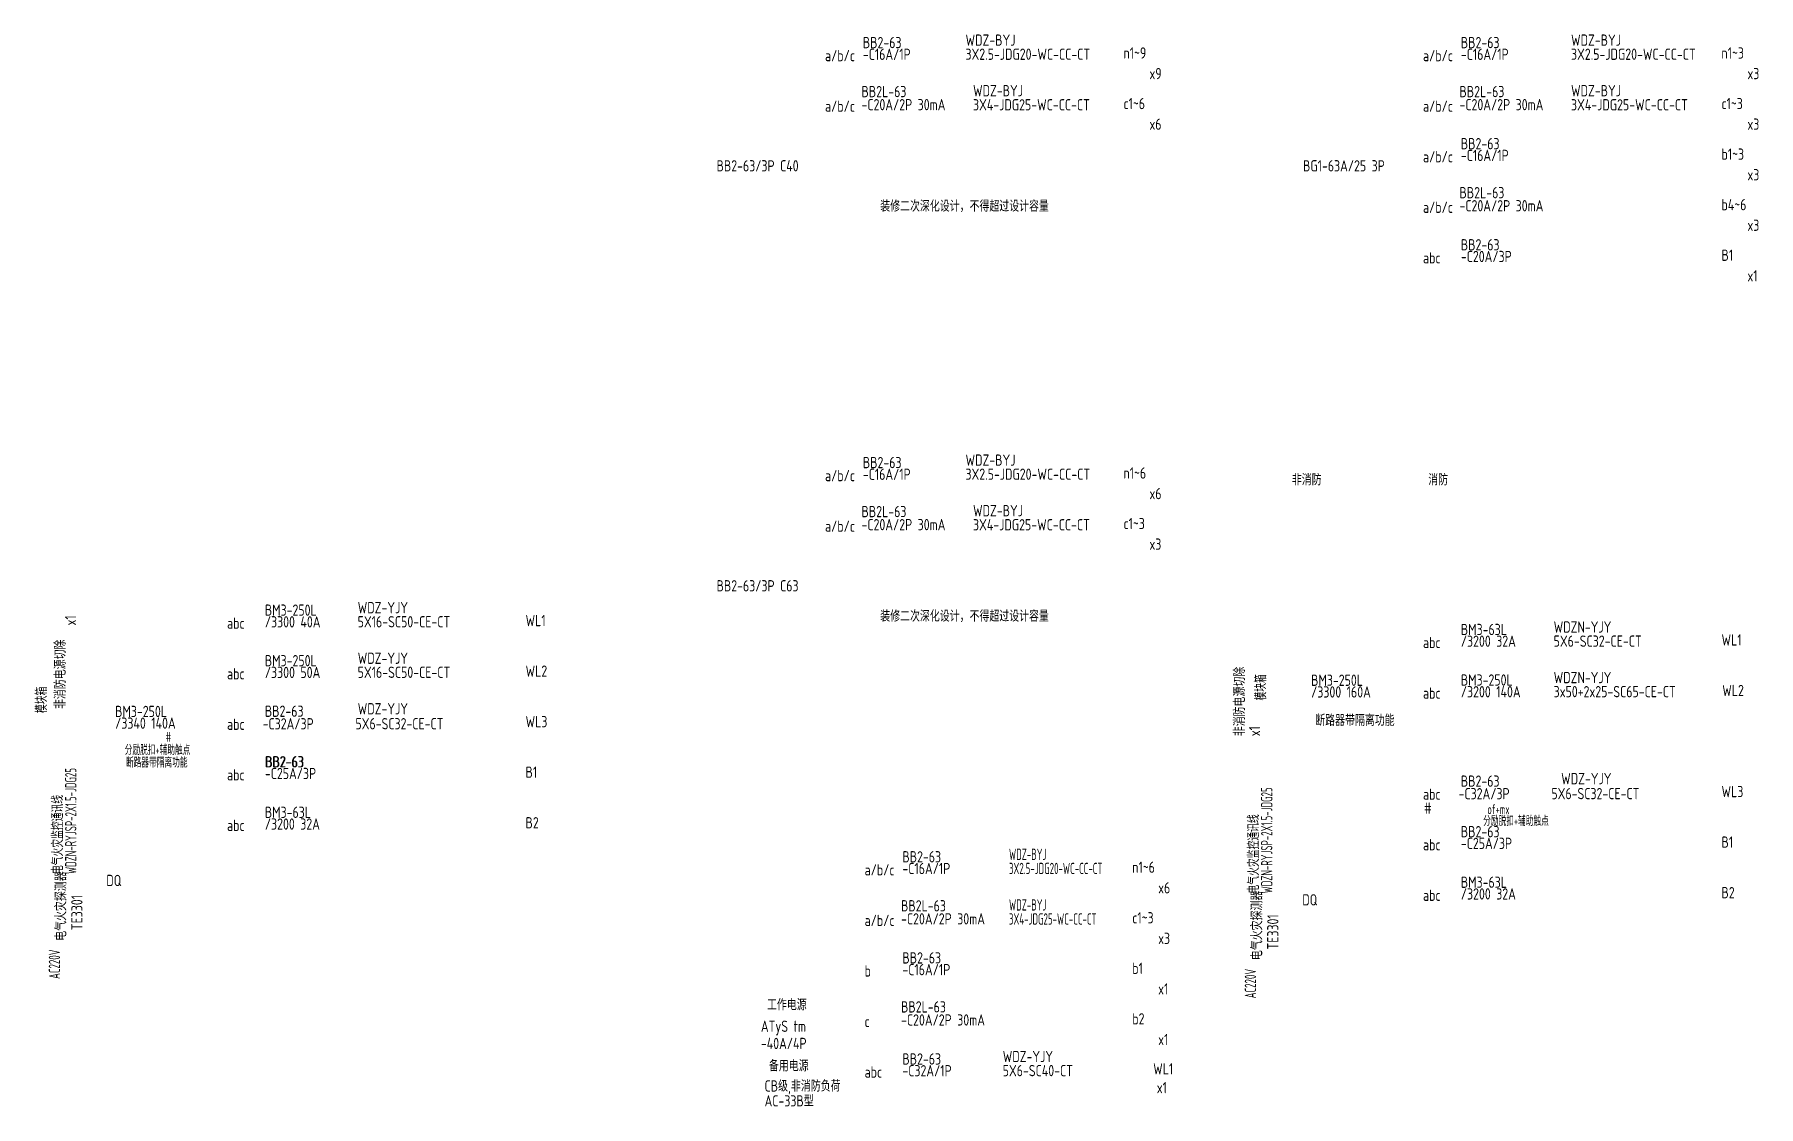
# Model space of a CAD drawing. Extents: x 2350667 to 3185789, y 309667 to 706270.
# Drawn here: x 2691091 to 2752268, y 597016 to 635057 of the extents above; entities that cross this region are included whole.
import ezdxf

# ---------------------------------------------------------------- set-up
doc = ezdxf.new("R2010")
doc.units = 0
doc.header["$LTSCALE"] = 1000
doc.layers.add('SIG_TEXT', color=7, linetype='Continuous')
doc.styles.add('HZTXT', font='tssdeng.shx', dxfattribs={"width": 0.7, "bigfont": 'tssdchn.shx'})

msp = doc.modelspace()

# ---------------------------------------------------------------- texts
at = {"layer": 'SIG_TEXT', "color": 0, "style": 'HZTXT'}
for s, height, width, p in [('WDZ-BYJ', 400, 0.8, (2724128, 634657)), ('WDZ-BYJ', 400, 0.8, (2745615, 634657)), ('a/b/c', 400, 0.8, (2719143, 634106)), ('-C16A/1P', 400, 0.8, (2720485, 634154)), ('BB2-63', 400, 0.8, (2720485, 634570)), ('3X2.5-JDG20-WC-CC-CT', 400, 0.8, (2724127, 634157)), ('a/b/c', 400, 0.8, (2740362, 634106)), ('-C16A/1P', 400, 0.8, (2741705, 634154)), ('BB2-63', 400, 0.8, (2741705, 634570)), ('3X2.5-JDG20-WC-CC-CT', 400, 0.8, (2745614, 634157)), ('x9', 400, 0.8, (2730655, 633469)), ('x3', 400, 0.8, (2751874, 633469)), ('BB2L-63', 400, 0.8, (2720438, 632831)), ('WDZ-BYJ', 400, 0.8, (2724395, 632863)), ('BB2L-63', 400, 0.8, (2741657, 632831)), ('WDZ-BYJ', 400, 0.8, (2745615, 632863)), ('a/b/c', 400, 0.8, (2719143, 632313)), ('-C20A/2P 30mA', 400, 0.8, (2720438, 632367)), ('3X4-JDG25-WC-CC-CT', 400, 0.8, (2724395, 632363)), ('a/b/c', 400, 0.8, (2740362, 632313)), ('-C20A/2P 30mA', 400, 0.8, (2741657, 632367)), ('3X4-JDG25-WC-CC-CT', 400, 0.8, (2745614, 632363)), ('x6', 400, 0.8, (2730655, 631675)), ('x3', 400, 0.8, (2751874, 631675)), ('BB2-63', 400, 0.8, (2741705, 630983)), ('a/b/c', 400, 0.8, (2740362, 630519)), ('-C16A/1P', 400, 0.8, (2741705, 630567)), ('BB2-63/3P C40', 400, 0.8, (2715295, 630197, 0)), ('BG1-63A/25 3P', 400, 0.8, (2736105, 630197, 0)), ('x3', 400, 0.8, (2751874, 629881)), ('BB2L-63', 400, 0.8, (2741657, 629244)), ('装修二次深化设计，不得超过设计容量', 400, 0.8, (2721103, 628768)), ('a/b/c', 400, 0.8, (2740362, 628725)), ('-C20A/2P 30mA', 400, 0.8, (2741657, 628780)), ('x3', 400, 0.8, (2751874, 628088)), ('BB2-63', 400, 0.8, (2741705, 627395)), ('abc', 400, 0.8, (2740362, 626932)), ('-C20A/3P', 400, 0.8, (2741705, 626979)), ('x1', 400, 0.8, (2751874, 626294)), ('BB2-63', 400, 0.8, (2720485, 619667)), ('WDZ-BYJ', 400, 0.8, (2724128, 619754)), ('a/b/c', 400, 0.8, (2719143, 619203)), ('-C16A/1P', 400, 0.8, (2720485, 619251)), ('3X2.5-JDG20-WC-CC-CT', 400, 0.8, (2724127, 619254)), ('非消防', 400, 0.8, (2735708, 619060)), ('消防', 400, 0.8, (2740548, 619060)), ('x6', 400, 0.8, (2730655, 618565)), ('BB2L-63', 400, 0.8, (2720438, 617928)), ('WDZ-BYJ', 400, 0.8, (2724395, 617960)), ('a/b/c', 400, 0.8, (2719143, 617409)), ('-C20A/2P 30mA', 400, 0.8, (2720438, 617464)), ('3X4-JDG25-WC-CC-CT', 400, 0.8, (2724395, 617460)), ('x3', 400, 0.8, (2730655, 616772)), ('BB2-63/3P C63', 400, 0.8, (2715295, 615294, 0)), ('BM3-250L', 400, 0.8, (2699266, 614431)), ('WDZ-YJY', 400, 0.8, (2702560, 614518)), ('abc', 400, 0.8, (2697924, 613967)), ('/3300 40A', 400, 0.8, (2699266, 614015)), ('5X16-SC50-CE-CT', 400, 0.8, (2702559, 614018)), ('装修二次深化设计，不得超过设计容量', 400, 0.8, (2721103, 614220)), ('WDZN-YJY', 400, 0.8, (2744998, 613831)), ('abc', 400, 0.8, (2740362, 613281)), ('/3200 32A', 400, 0.8, (2741705, 613328)), ('BM3-63L', 400, 0.8, (2741705, 613744)), ('5X6-SC32-CE-CT', 400, 0.8, (2744998, 613331)), ('BM3-250L', 400, 0.8, (2699266, 612637)), ('WDZ-YJY', 400, 0.8, (2702560, 612724)), ('abc', 400, 0.8, (2697924, 612174)), ('/3300 50A', 400, 0.8, (2699266, 612221)), ('5X16-SC50-CE-CT', 400, 0.8, (2702559, 612224)), ('WDZN-YJY', 400, 0.8, (2744998, 612038)), ('/3300 160A', 400, 0.8, (2736392, 611527)), ('BM3-250L', 400, 0.8, (2736392, 611943)), ('abc', 400, 0.8, (2740362, 611487)), ('/3200 140A', 400, 0.8, (2741705, 611535)), ('BM3-250L', 400, 0.8, (2741705, 611951)), ('3x50+2x25-SC65-CE-CT', 400, 0.8, (2744998, 611538)), ('BM3-250L', 400, 0.8, (2693953, 610836)), ('BB2-63', 400, 0.8, (2699266, 610844)), ('WDZ-YJY', 400, 0.8, (2702560, 610931)), ('/3340 140A', 400, 0.8, (2693953, 610420)), ('abc', 400, 0.8, (2697924, 610380)), ('-C32A/3P', 400, 0.8, (2699187, 610397)), ('5X6-SC32-CE-CT', 400, 0.8, (2702480, 610400)), ('断路器带隔离功能', 400, 0.8, (2736539, 610522)), ('#', 350, 0.6, (2695745, 609958)), ('分励脱扣+辅助触点', 350, 0.6, (2694294, 609494)), ('分励脱扣+辅助触点', 350, 0.6, (2694294, 609494)), ('断路器带隔离功能', 350, 0.6, (2694339, 609046)), ('BB2-63', 400, 0.8, (2699266, 609050)), ('BB2-63', 400, 0.8, (2699292, 609050)), ('abc', 400, 0.8, (2697924, 608586)), ('-C25A/3P', 400, 0.8, (2699266, 608634)), ('BB2-63', 400, 0.8, (2741705, 608363)), ('WDZ-YJY', 400, 0.8, (2745264, 608450)), ('abc', 400, 0.8, (2740362, 607900)), ('-C32A/3P', 400, 0.8, (2741625, 607917)), ('5X6-SC32-CE-CT', 400, 0.8, (2744918, 607920)), ('BM3-63L', 400, 0.8, (2699266, 607256)), ('#', 400, 0.8, (2740394, 607403)), ('of+mx', 350, 0.6, (2742647, 607389)), ('abc', 400, 0.8, (2697924, 606793)), ('/3200 32A', 400, 0.8, (2699266, 606840)), ('BB2-63', 400, 0.8, (2741705, 606570)), ('分励脱扣+辅助触点', 350, 0.6, (2742497, 606974)), ('abc', 400, 0.8, (2740362, 606106)), ('-C25A/3P', 400, 0.8, (2741705, 606154)), ('-C16A/1P', 400, 0.8, (2721889, 605262)), ('BB2-63', 400, 0.8, (2721889, 605678)), ('3X2.5-JDG20-WC-CC-CT', 400, 0.6, (2725670, 605265)), ('WDZ-BYJ', 400, 0.6, (2725671, 605765)), ('DQ', 400, 0.8, (2693640, 604838, 0)), ('a/b/c', 400, 0.8, (2720547, 605214)), ('BM3-63L', 400, 0.8, (2741705, 604776)), ('x6', 400, 0.8, (2730965, 604576)), ('DQ', 400, 0.8, (2736078, 604151, 0)), ('abc', 400, 0.8, (2740362, 604312)), ('/3200 32A', 400, 0.8, (2741705, 604360)), ('a/b/c', 400, 0.8, (2720547, 603420)), ('-C20A/2P 30mA', 400, 0.8, (2721841, 603475)), ('BB2L-63', 400, 0.8, (2721841, 603939)), ('3X4-JDG25-WC-CC-CT', 400, 0.6, (2725670, 603471)), ('WDZ-BYJ', 400, 0.6, (2725671, 603971)), ('x3', 400, 0.8, (2730965, 602783)), ('b', 400, 0.8, (2720547, 601627)), ('-C16A/1P', 400, 0.8, (2721889, 601674)), ('BB2-63', 400, 0.8, (2721889, 602090)), ('x1', 400, 0.8, (2730965, 600989)), ('工作电源', 400, 0.8, (2717084, 600428)), ('-C20A/2P 30mA', 400, 0.8, (2721841, 599888)), ('BB2L-63', 400, 0.8, (2721841, 600352)), ('ATyS tm', 400, 0.8, (2716867, 599664)), ('c', 400, 0.8, (2720547, 599833)), ('x1', 400, 0.8, (2730965, 599195)), ('-40A/4P', 400, 0.8, (2716867, 599055)), ('WDZ-YJY', 400, 0.8, (2725449, 598590)), ('备用电源', 400, 0.8, (2717153, 598263)), ('abc', 400, 0.8, (2720547, 598040)), ('-C32A/1P', 400, 0.8, (2721889, 598087)), ('BB2-63', 400, 0.8, (2721889, 598503)), ('5X6-SC40-CT', 400, 0.8, (2725448, 598090)), ('CB级,非消防负荷', 400, 0.8, (2716998, 597546)), ('x1', 400, 0.8, (2730915, 597487)), ('AC-33B型', 400, 0.8, (2716998, 597017))]:
    msp.add_text(s, height=height, dxfattribs=dict(at, width=width)).set_placement(p)
at = {"layer": 'SIG_TEXT', "style": 'HZTXT', "width": 0.8}
for s, p in [('n1~9', (2729735, 634200)), ('n1~3', (2750954, 634200)), ('c1~6', (2729735, 632406)), ('c1~3', (2750954, 632406)), ('b1~3', (2750954, 630612)), ('b4~6', (2750954, 628819)), ('B1', (2750954, 627025)), ('n1~6', (2729735, 619296)), ('c1~3', (2729735, 617503)), ('WL1', (2708516, 614061)), ('WL1', (2750954, 613374)), ('WL2', (2708516, 612267)), ('WL2', (2750980, 611580)), ('WL3', (2708516, 610473)), ('B1', (2708516, 608680)), ('WL3', (2750954, 607993)), ('B2', (2708516, 606886)), ('B1', (2750954, 606199)), ('n1~6', (2730046, 605308)), ('B2', (2750954, 604406)), ('c1~3', (2730046, 603514)), ('b1', (2730046, 601720)), ('b2', (2730046, 599927)), ('WL1', (2730787, 598154))]:
    msp.add_text(s, height=400, dxfattribs=at).set_placement(p)
at = {"layer": 'SIG_TEXT', "color": 0, "style": 'HZTXT'}
for s, width, p in [('x1', 0.8, (2692568, 614086, 0)), ('非消防电源切除', 0.8, (2692201, 611122, 0)), ('非消防电源切除', 0.8, (2734049, 610156, 0)), ('模块箱', 0.6, (2734801, 611424)), ('模块箱', 0.6, (2691534, 610978, 0)), ('x1', 0.8, (2734584, 610156, 0)), ('WDZN-RYJSP-2X1.5-JDG25', 0.6, (2692578, 605264, 0)), ('WDZN-RYJSP-2X1.5-JDG25', 0.6, (2735016, 604577, 0)), ('电气火灾监控通讯线', 0.6, (2692110, 605264, 0)), ('电气火灾监控通讯线', 0.6, (2734548, 604577, 0)), ('电气火灾探测器 ', 0.8, (2692225, 602897, 0)), ('TE3301 ', 0.8, (2692795, 603273, 0)), ('电气火灾探测器 ', 0.8, (2734664, 602211, 0)), ('TE3301 ', 0.8, (2735233, 602587, 0)), ('AC220V', 0.6, (2691998, 601543, 0)), ('AC220V', 0.6, (2734437, 600856, 0))]:
    msp.add_text(s, height=400, rotation=90, dxfattribs=dict(at, width=width)).set_placement(p)

doc.saveas('drawing.dxf')
